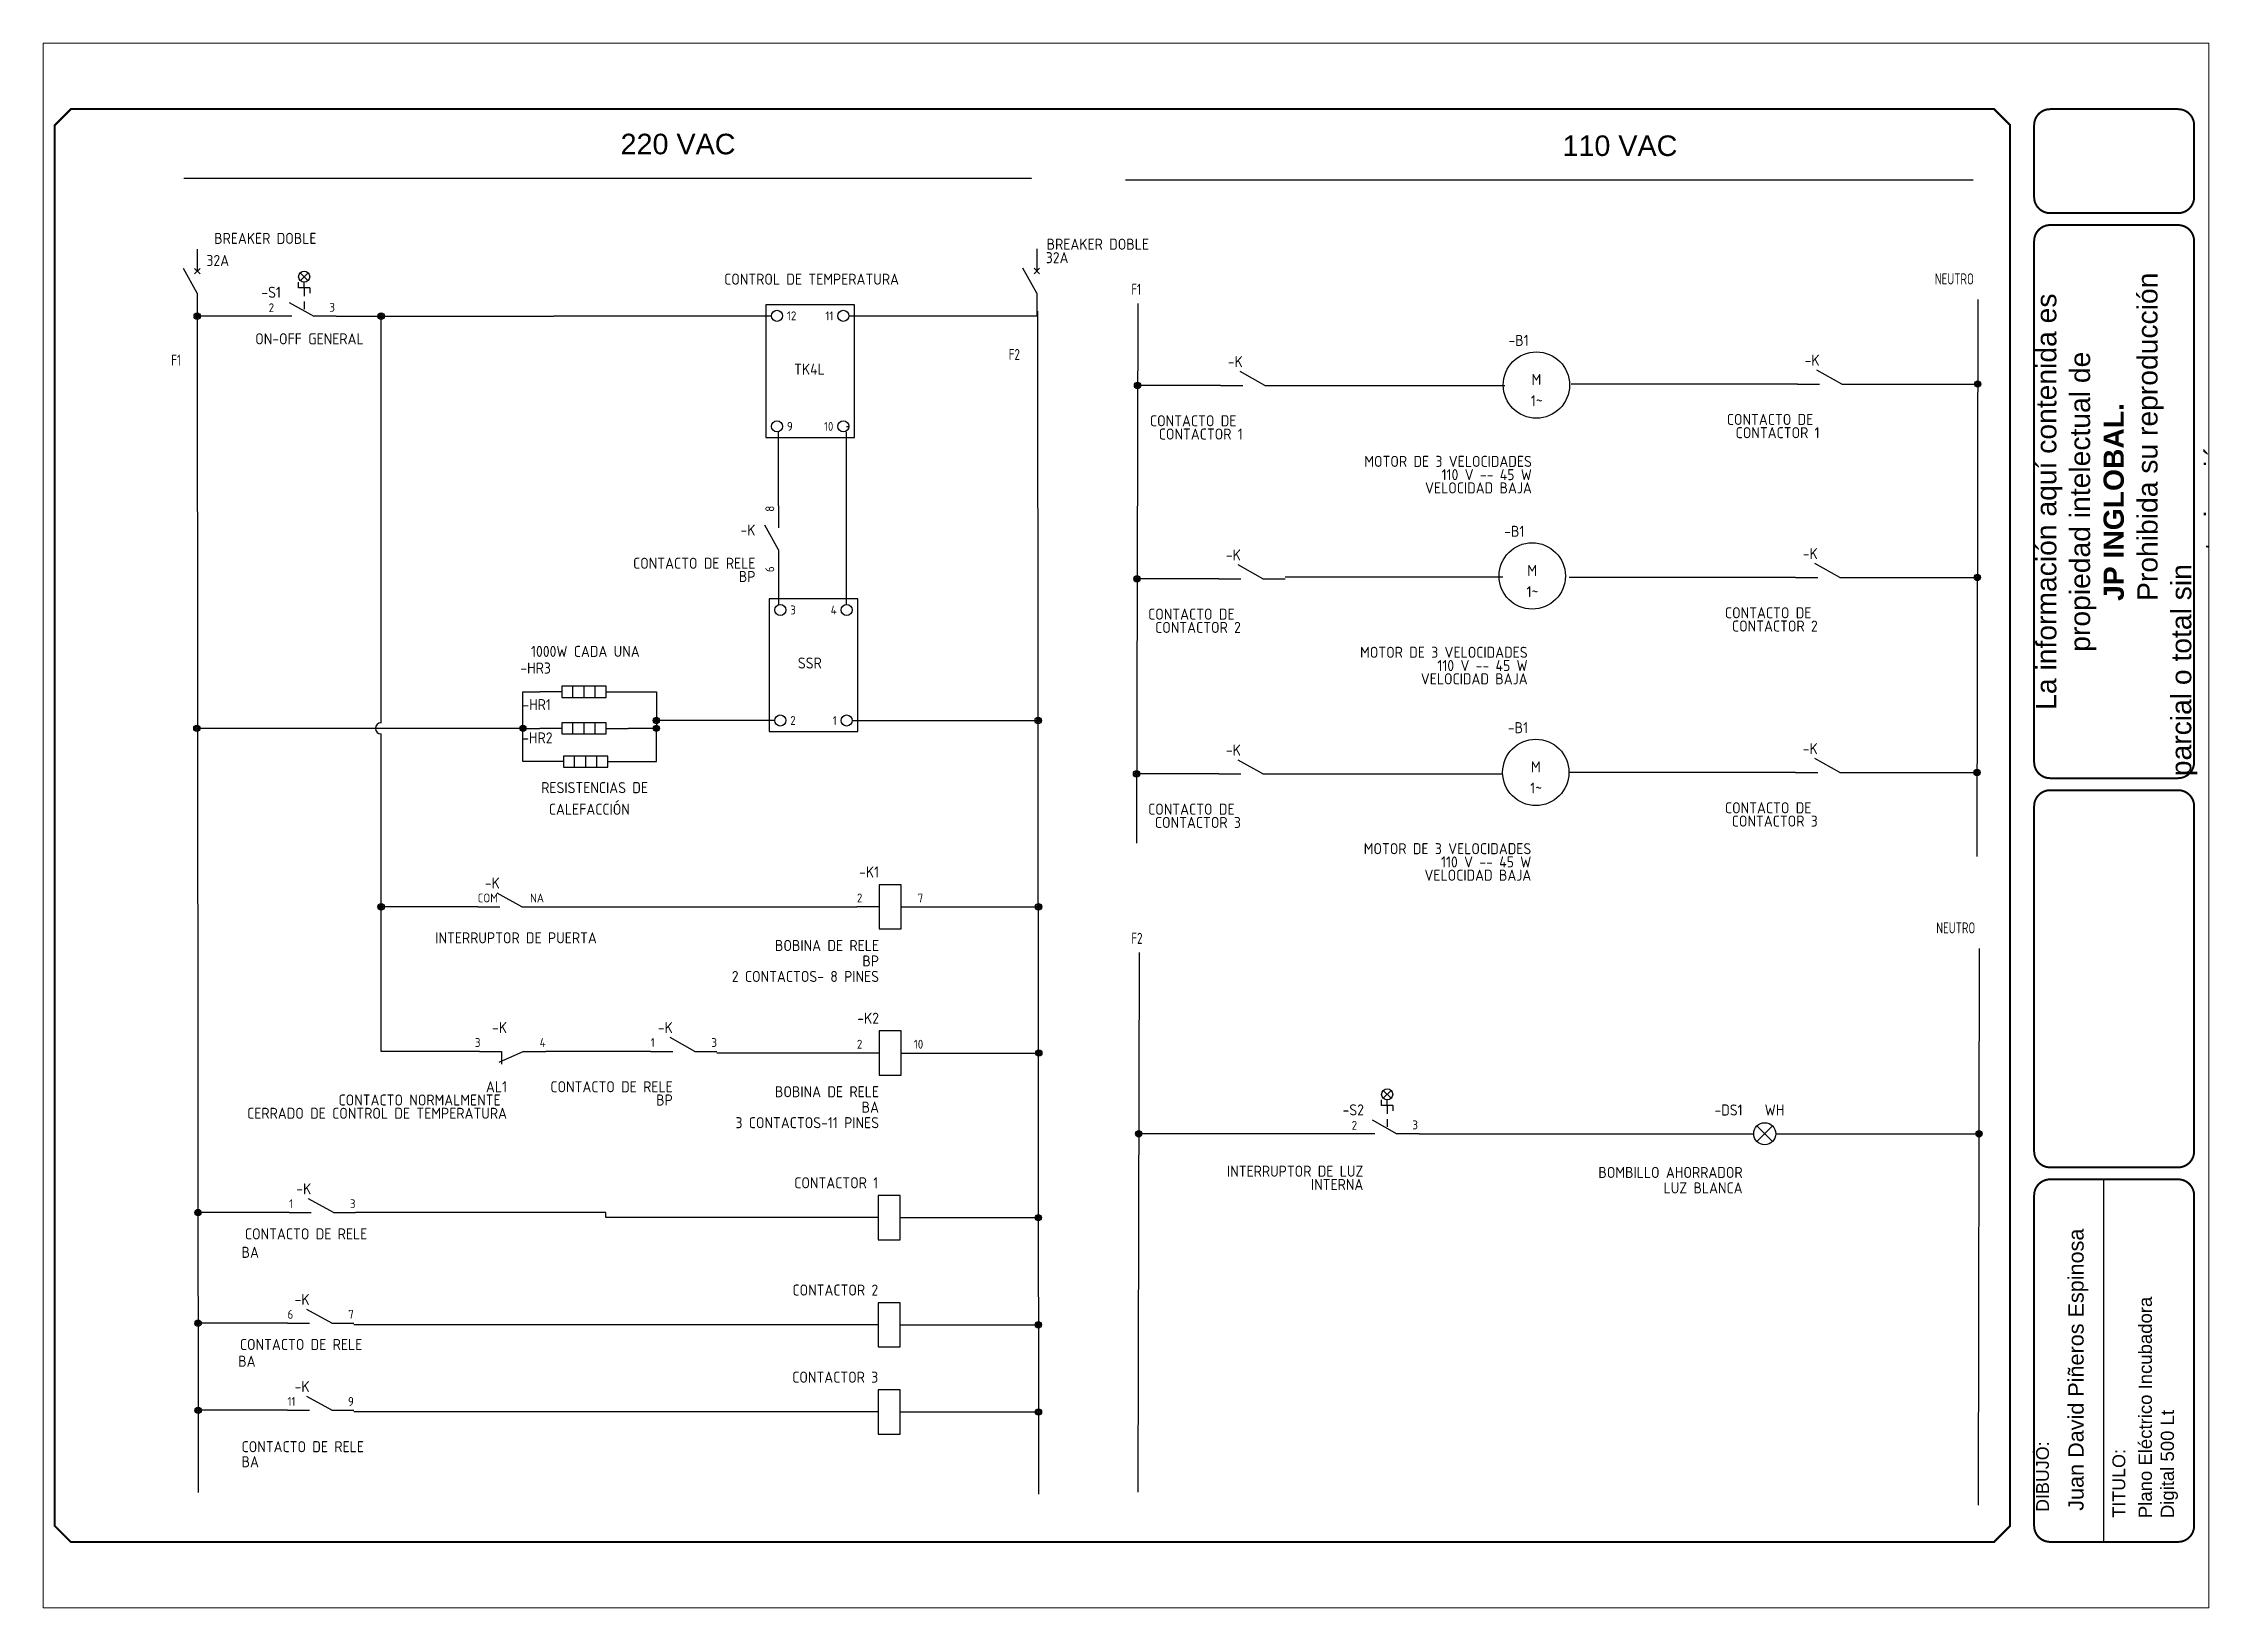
# Paper-space layout 'Presentación2' of a CAD drawing. Header units: inches. Extents: x 0.05 to 9.98, y 0.34 to 7.52.
# The model-space entities are those that its viewports show. They can reach past a viewport. Long polylines and large blocks are cut down to what shows.
import ezdxf
from ezdxf.enums import TextEntityAlignment as Align

# ---------------------------------------------------------------- set-up
doc = ezdxf.new("R2010")
doc.units = ezdxf.units.IN
doc.header["$MEASUREMENT"] = 0
for name, color, linetype in [('DESC', 150, 'Continuous'), ('DESCCHILD', 20, 'Continuous'), ('LOC', 8, 'Continuous'), ('MISC', 7, 'Continuous'), ('SYMS', 7, 'Continuous'), ('TAGS', 150, 'Continuous'), ('TERMS', 123, 'Continuous'), ('TITLE', 7, 'Continuous'), ('WHT_12_THHN', 7, 'Continuous'), ('WIREFIXED', 7, 'Continuous'), ('YEL_14_THHN', 2, 'Continuous')]:
    doc.layers.add(name, color=color, linetype=linetype)
doc.styles.get("Standard").update_dxf_attribs({"font": 'arial.ttf'})
doc.styles.add('WD_IEC', font='ISOCP2.shx', dxfattribs={"width": 0.9, "height": 4})
doc.dimstyles.get("Standard").update_dxf_attribs({"dimtxt": 0.18, "dimasz": 0.18, "dimexe": 0.18, "dimexo": 0.0625, "dimgap": 0.09, "dimtad": 0, "dimtih": 1, "dimtoh": 1, "dimdec": 4, "dimzin": 0, "dimdsep": 46, "dimtxsty": 'Standard', "dimcen": 0.09, "dimadec": 0, "dimazin": 0, "dimtfac": 1, "dimtdec": 4, "dimtofl": 0, "dimtmove": 0, "dimatfit": 3, "dimfxl": 1, "dimtolj": 1, "dimtzin": 0, "dimarcsym": 0})

psp = doc.layouts.new('Presentación2')

msp = doc.modelspace()

# ---------------------------------------------------------------- texts
at = {"insert": (946.65702, 13.42374), "char_height": 5.9983593, "attachment_point": 1, "rotation": 90}
msp.add_mtext_dynamic_manual_height_columns('Plano Eléctrico Incubadora\\PDigital 500 Lt', width=126.407416, gutter_width=1, heights=[0], dxfattribs=at)
at = {"layer": 'DESC', "color": 7, "char_height": 9.294767, "attachment_point": 1}
for s, insert in [('220 VAC', (260.10514, 639.58983)), ('110 VAC', (686.08451, 638.82062))]:
    msp.add_mtext_dynamic_manual_height_columns(s, width=55.6893431, gutter_width=1, heights=[0], dxfattribs=dict(at, insert=insert))

# ---------------------------------------------------------------- blocks, each defined once
blk = doc.blocks.new('NO_NUM_acade_title')
blk.add_line((32.053, 5.711), (32.053, 0.032))
at = {"layer": 'TITLE'}
for p, q in [((30.594, 22.177), (30.594, 20.781)), ((30.594, 0.281), (30.594, 2.214))]:
    blk.add_line(p, q, dxfattribs=at)
at = {"layer": 'TITLE', "const_width": 0.0312}
blk.add_lwpolyline([(30.594, 0.281), (30.594, 22.177), (30.344, 22.427), (0.281, 22.427), (0.031, 22.177), (0.031, 0.281), (0.281, 0.031), (30.344, 0.031)], close=True, dxfattribs=at)
for points in [[(31.219, 22.427, 0.414214), (30.969, 22.177, 0.414214)], [(33.469, 22.177, 0.414214), (33.219, 22.427, 0.414214)], [(30.969, 21.052, 0.414214), (31.219, 20.802, 0.414214)], [(33.219, 20.802, 0.414214), (33.469, 21.052, 0.414214)], [(31.219, 20.615, 0.414214), (30.969, 20.365, 0.414214)], [(33.469, 20.365, 0.414214), (33.219, 20.615, 0.414214)], [(30.969, 12.219, 0.414214), (31.219, 11.969, 0.414214)], [(33.219, 11.969, 0.414214), (33.469, 12.219, 0.414214)], [(31.219, 11.781, 0.414214), (30.969, 11.531, 0.414214)], [(33.469, 11.531, 0.414214), (33.219, 11.781, 0.414214)], [(30.969, 6.135, 0.414214), (31.219, 5.885, 0.414214)], [(33.219, 5.885, 0.414214), (33.469, 6.135, 0.414214)], [(31.219, 5.698, 0.414214), (30.969, 5.448, 0.414214)], [(33.469, 5.448, 0.414214), (33.219, 5.698, 0.414214)], [(30.969, 0.281, 0.414214), (31.219, 0.031, 0.414214)], [(33.219, 0.031, 0.414214), (33.469, 0.281, 0.414214)]]:
    blk.add_lwpolyline(points, format="xyb", dxfattribs=at)
for points in [[(33.219, 22.427), (31.219, 22.427)], [(30.969, 22.177), (30.969, 21.052)], [(33.469, 22.177), (33.469, 21.052)], [(33.219, 20.802), (31.219, 20.802)], [(30.969, 20.365), (30.969, 12.219)], [(33.219, 20.615), (31.219, 20.615)], [(33.469, 20.365), (33.469, 12.219)], [(31.219, 11.969), (33.219, 11.969)], [(31.219, 11.781), (33.219, 11.781)], [(31.219, 5.885), (33.219, 5.885)], [(30.969, 5.448), (30.969, 0.281)], [(31.219, 5.698), (33.219, 5.698)], [(33.469, 5.448), (33.469, 0.281)], [(31.219, 0.031), (33.219, 0.031)]]:
    blk.add_lwpolyline(points, dxfattribs=at)
at = {"layer": 'TITLE', "color": 7, "const_width": 0.0312}
for points in [[(30.969, 11.531), (30.969, 6.135)], [(33.469, 11.531), (33.469, 6.135)]]:
    blk.add_lwpolyline(points, dxfattribs=at)
at = {"attachment_point": 1, "rotation": 90}
for s, width, heights, insert, char_height in [('\\pi1.0376;La información aquí contenida es \\P\\pi1.9451;propiedad intelectual de\\P\\pi2.7397;{\\fArial|b1|i0|c0|p34;JP INGLOBAL. \\P\\pi0.014096;}Prohibida su reproducción parcial o total sin \\P\\pi3.0418;autorización.', 8.53399, [2.581], (31, 12), 0.31623), ('Juan David Piñeros Espinosa', 4.87681, [0], (31.501, 0.518), 0.24167), ('DIBUJÓ:', 1.84714, [0], (31, 0.5), 0.2), ('TITULO:', 0.5, [0], (32.193, 0.41), 0.2)]:
    blk.add_mtext_dynamic_manual_height_columns(s, width=width, gutter_width=1, heights=heights, dxfattribs=dict(at, insert=insert, char_height=char_height))
blk = doc.blocks.new('*D17')
at = {"layer": 'Defpoints', "color": 0, "transparency": 16777216}
for p in [(62.75, 619.45), (446.09, 619.39), (446.09, 619.39)]:
    blk.add_point(p, dxfattribs=at)
at = {"layer": 'DESC', "color": 0, "lineweight": -2, "transparency": 16777216}
for p, q in [((62.75, 619.39), (62.54, 619.39)), ((62.75, 619.39), (62.75, 619.21)), ((445.91, 619.39), (62.93, 619.39)), ((446.09, 619.45), (446.09, 619.57))]:
    blk.add_line(p, q, dxfattribs=at)
at = {"layer": 'DESC', "color": 0, "transparency": 16777216}
for points in [[(62.93, 619.42), (62.93, 619.36), (62.75, 619.39)], [(445.91, 619.42), (445.91, 619.36), (446.09, 619.39)]]:
    blk.add_solid(points, dxfattribs=at)
at = {"layer": 'DESC', "color": 0, "transparency": 16777216, "insert": (61.96, 619.39), "char_height": 0.18, "attachment_point": 5}
blk.add_mtext('\\A1;110 VAC', dxfattribs=at)
blk = doc.blocks.new('VCB1')
for p, q in [((0, 7.5), (0, 2.5)), ((0, -2.5), (-3.12, 3.12)), ((0.62, 1.88), (-0.62, 3.12)), ((-0.62, 1.88), (0.62, 3.12)), ((0, -2.5), (0, -7.5))]:
    blk.add_line(p, q)
at = {"style": 'WD_IEC'}
for tag, p in [('INST', (-8, 5.25)), ('TAG1', (-8, -1.75)), ('LOC', (-8, 1.75)), ('RATING1', (-8, -6.35)), ('DESC1', (-8, -14.35)), ('DESC3', (-8, -21.35)), ('DESC2', (-8, -17.85))]:
    blk.add_attdef(tag, text='', height=2.5, dxfattribs=at).set_placement(p, align=Align.RIGHT)
blk.add_attdef('TERM01', text='', height=2, rotation=90, dxfattribs=at).set_placement((-1, 7.5), align=Align.RIGHT)
at = {"style": 'WD_IEC', "flags": 1}
for tag, p, height in [('X2TERM01', (0, 7.5), 0.32), ('MFG', (2.75, 6.5), 1.5), ('CAT', (2.75, 4), 1.5), ('X4LINK', (-2, 0), 0.32), ('X1LINK', (-0.5, 0), 0.32), ('X8TERM02', (0, -7.5), 0.32), ('ASSYCODE', (1, -9), 1), ('FAMILY', (1, -10.5), 1), ('CATDESC', (1, -12), 1), ('CONTACT', (1, -13.5), 1), ('COMMON', (2.25, -14.75), 1)]:
    blk.add_attdef(tag, p, '', height=height, dxfattribs=at)
at = {"style": 'WD_IEC'}
blk.add_attdef('TERM02', (-1, -7.5), '', height=2, rotation=90, dxfattribs=at)
at = {"lineweight": 15, "style": 'WD_IEC'}
blk.add_attdef('XREF', text='', height=2.5, dxfattribs=at).set_placement((-8, -10.35), align=Align.RIGHT)
blk = doc.blocks.new('HSW11S77')
for p, q in [((-0.97, 6.41), (-0.97, 7.66)), ((1.53, 6.41), (-0.97, 6.41)), ((-0.6, 9.79), (1.16, 8.02)), ((-0.6, 8.02), (1.16, 9.79)), ((0.28, 6.41), (0.28, 7.66)), ((0.28, 6.41), (0.28, 4.53)), ((1.53, 6.41), (1.53, 5.16)), ((-2.5, 0), (-7.5, 0)), ((-3.12, 3.12), (2.5, 0)), ((0.28, 3.28), (0.28, 1.54)), ((7.5, 0), (2.5, 0))]:
    blk.add_line(p, q)
blk.add_circle((0.28, 8.91), 1.25)
at = {"style": 'WD_IEC'}
for tag, p in [('INST', (-4.97, 10.15)), ('TAG1', (-4.97, 4.15)), ('LOC', (-4.97, 7.15)), ('DESC1', (-5.12, -9.72)), ('DESC3', (-5.12, -15.72)), ('DESC2', (-5.12, -12.72))]:
    blk.add_attdef(tag, text='', height=2.5, dxfattribs=at).set_placement(p, align=Align.RIGHT)
for tag, p, height, flags in [('X2LINK', (0, 10.92), 0.32, 1), ('MFG', (4.11, 13), 1.5, 1), ('CAT', (4.11, 10.42), 1.5, 1), ('TERM01', (-7.75, 0.9), 2, 8), ('X4TERM01', (-7.5, 0), 0.32, 1), ('X8LINK', (0, 0.57), 0.32, 1), ('X1TERM02', (7.5, 0), 0.32, 1), ('ASSYCODE', (3.47, -2.55), 1, 1), ('FAMILY', (3.47, -4.05), 1, 1), ('CATDESC', (3.47, -5.55), 1, 1), ('CONTACT', (3.53, -7.03), 1, 1), ('COMMON', (4.78, -8.28), 1, 1)]:
    blk.add_attdef(tag, p, '', height=height, dxfattribs=dict(at, flags=flags))
at = {"style": 'WD_IEC', "flags": 8}
blk.add_attdef('TERM02', text='', height=2, dxfattribs=at).set_placement((7.25, 1), align=Align.RIGHT)
at = {"lineweight": 15, "style": 'WD_IEC'}
for tag, p in [('XREF', (-5.12, -6.72)), ('WDTAGALT', (-5.12, -18.72))]:
    blk.add_attdef(tag, text='', height=2.5, dxfattribs=at).set_placement(p, align=Align.RIGHT)
blk = doc.blocks.new('VDV1TF')
blk.add_lwpolyline([(-2.5, -15), (17.5, -15), (17.5, 15), (-2.5, 15)], close=True)
for centre in [(0, 12.5), (15, 12.5), (0, -12.5), (15, -12.5)]:
    blk.add_circle(centre, 1.25)
at = {"style": 'WD_IEC'}
for tag, p in [('INST', (-5.25, 10.25)), ('TAG1', (-5.25, 3.25)), ('LOC', (-5.25, 6.75)), ('XREF', (-5.25, -1.6)), ('DESC1', (-5.25, -5.6)), ('DESC2', (-5.25, -9.1)), ('DESC3', (-5.25, -12.6))]:
    blk.add_attdef(tag, text='', height=2.5, dxfattribs=at).set_placement(p, align=Align.RIGHT)
at = {"style": 'WD_IEC', "flags": 1}
for tag, p, height in [('X4TERM02', (-1.25, 12.5), 0.32), ('X2TERM02', (0, 13.75), 0.32), ('X2TERM04', (15, 13.75), 0.32), ('X1TERM04', (16.25, 12.5), 0.32), ('X4TERM01', (-1.25, -12.5), 0.32), ('X8TERM01', (0, -13.75), 0.32), ('X8TERM03', (15, -13.75), 0.32), ('X1TERM03', (16.25, -12.5), 0.32), ('ASSYCODE', (18.5, -16.5), 1), ('FAMILY', (18.5, -18), 1), ('CATDESC', (18.5, -19.5), 1)]:
    blk.add_attdef(tag, p, '', height=height, dxfattribs=at)
at = {"style": 'WD_IEC'}
for tag, p in [('TERM02', (2.25, 12.5)), ('TERM01', (2.25, -12.5))]:
    blk.add_attdef(tag, text='', height=2, dxfattribs=at).set_placement(p, align=Align.MIDDLE_LEFT)
for tag, p in [('TERM04', (12.75, 12.5)), ('TERM03', (12.75, -12.5))]:
    blk.add_attdef(tag, text='', height=2, dxfattribs=at).set_placement(p, align=Align.MIDDLE_RIGHT)
at = {"lineweight": 15, "style": 'WD_IEC', "flags": 1}
for tag, p in [('MFG', (7.5, 5)), ('CAT', (7.5, 1))]:
    blk.add_attdef(tag, text='', height=2.7, dxfattribs=at).set_placement(p, align=Align.CENTER)
at = {"lineweight": 15, "style": 'WD_IEC'}
for tag, p in [('RATING2', (7.5, -7)), ('RATING1', (7.5, -3))]:
    blk.add_attdef(tag, text='', height=2.5, dxfattribs=at).set_placement(p, align=Align.CENTER)
blk = doc.blocks.new('VCR21')
for p, q in [((0, 7.5), (0, 2.5)), ((0, -2.5), (-3.12, 3.12)), ((0, -2.5), (0, -7.5))]:
    blk.add_line(p, q)
at = {"style": 'WD_IEC'}
for tag, p in [('INST', (-5.25, 6.75)), ('LOC', (-5.25, 3.75)), ('TAG2', (-5.25, 0.75)), ('DESC1', (-5.25, -6.75)), ('XREF', (-5.25, -3.75)), ('DESC2', (-5.25, -9.75)), ('DESC3', (-5.25, -12.75))]:
    blk.add_attdef(tag, text='', height=2.5, dxfattribs=at).set_placement(p, align=Align.RIGHT)
blk.add_attdef('TERM01', text='', height=2, rotation=90, dxfattribs=at).set_placement((-1, 7.5), align=Align.RIGHT)
at = {"style": 'WD_IEC', "flags": 1}
for tag, p, height in [('X2TERM01', (0, 7.5), 0.32), ('X4LINK', (-2.75, 0), 0.32), ('X1LINK', (-0.5, 0), 0.32), ('CONTACT', (4, -3.5), 1), ('FAMILY', (4, -5), 1), ('COMMON', (5.25, -4.75), 1), ('X8TERM02', (0, -7.5), 0.32)]:
    blk.add_attdef(tag, p, '', height=height, dxfattribs=at)
at = {"style": 'WD_IEC'}
blk.add_attdef('TERM02', (-1, -7.5), '', height=2, rotation=90, dxfattribs=at)
blk = doc.blocks.new('HRE1HT')
for p, q in [((-5, 0), (-10, 0)), ((-2.5, -1.25), (-2.5, 1.25)), ((0, -1.25), (0, 1.25)), ((2.5, -1.25), (2.5, 1.25)), ((5, 0), (10, 0))]:
    blk.add_line(p, q)
blk.add_lwpolyline([(5, 1.25), (-5, 1.25), (-5, -1.25), (5, -1.25)], close=True)
at = {"style": 'WD_IEC'}
for tag, p, height, flags in [('MFG', (7.42, 14.62), 1.5, 9), ('CAT', (7.42, 12.12), 1.5, 9), ('X4TERM01', (-10, 0), 0.32, 1), ('TERM01', (-10, 1), 2, 8), ('X2LINK', (0, 1.88), 0.32, 1), ('X1TERM02', (10, 0), 0.32, 1), ('X8LINK', (0, -1.88), 0.32, 1), ('ASSYCODE', (6, -2.75), 1, 1), ('FAMILY', (6, -4.25), 1, 1), ('CATDESC', (6, -5.75), 1, 1)]:
    blk.add_attdef(tag, p, '', height=height, dxfattribs=dict(at, flags=flags))
for tag, p in [('INST', (-7.5, 11.12)), ('LOC', (-7.5, 7.62)), ('TAG1', (-7.5, 4.12)), ('DESC1', (-7.5, -11.25)), ('DESC2', (-7.5, -14.75)), ('DESC3', (-7.5, -18.25))]:
    blk.add_attdef(tag, text='', height=2.5, dxfattribs=at).set_placement(p, align=Align.RIGHT)
for tag, p in [('RATING1', (7.42, 8.12)), ('RATING2', (7.42, 4.12))]:
    blk.add_attdef(tag, p, '', height=2.5, dxfattribs=at)
at = {"style": 'WD_IEC', "flags": 8}
blk.add_attdef('TERM02', text='', height=2, dxfattribs=at).set_placement((10, 1), align=Align.RIGHT)
at = {"lineweight": 15, "style": 'WD_IEC'}
blk.add_attdef('XREF', text='', height=2.5, dxfattribs=at).set_placement((-7.5, -7.5), align=Align.RIGHT)
blk = doc.blocks.new('WDDOT')
for radius in [0.72, 0.449, 0.223]:
    blk.add_circle((0, 0), radius)
blk = doc.blocks.new('HCR21')
for p, q in [((-7.5, 0), (-2.5, 0)), ((2.5, 0), (-3.12, 3.12)), ((2.5, 0), (7.5, 0))]:
    blk.add_line(p, q)
at = {"style": 'WD_IEC'}
for tag, p in [('INST', (-2.5, 10.12)), ('TAG2', (-2.5, 4.12)), ('LOC', (-2.5, 7.12)), ('DESC2', (-2.5, -12.25)), ('DESC1', (-2.5, -9.25)), ('DESC3', (-2.5, -15.25))]:
    blk.add_attdef(tag, text='', height=2.5, dxfattribs=at).set_placement(p, align=Align.RIGHT)
for tag, p, height, flags in [('X4TERM01', (-7.5, 0), 0.32, 1), ('TERM01', (-7.5, 1), 2, 8), ('X2LINK', (0, 2.27), 0.32, 1), ('X8LINK', (0, 0.77), 0.32, 1), ('X1TERM02', (7.5, 0), 0.32, 1), ('CONTACT', (6.5, -2.25), 1, 1), ('FAMILY', (6.5, -3.75), 1, 1), ('COMMON', (7.75, -3.5), 1, 1)]:
    blk.add_attdef(tag, p, '', height=height, dxfattribs=dict(at, flags=flags))
at = {"style": 'WD_IEC', "flags": 8}
for tag, height, p in [('TERM02', 2, (7.5, 1)), ('XREF', 2.5, (-2.5, -6.25))]:
    blk.add_attdef(tag, text='', height=height, dxfattribs=at).set_placement(p, align=Align.RIGHT)
blk = doc.blocks.new('HCR1')
for p, q in [((-2.5, 0), (-7.5, 0)), ((2.5, 0), (7.5, 0))]:
    blk.add_line(p, q)
blk.add_lwpolyline([(-2.5, -5), (2.5, -5), (2.5, 5), (-2.5, 5)], close=True)
at = {"style": 'WD_IEC'}
for tag, p in [('INST', (-2.5, 13.62)), ('LOC', (-2.5, 10.12)), ('TAG1', (-2.5, 6.62)), ('DESC1', (-2.5, -10)), ('DESC3', (-2.5, -17)), ('DESC2', (-2.5, -13.5))]:
    blk.add_attdef(tag, text='', height=2.5, dxfattribs=at).set_placement(p, align=Align.RIGHT)
for tag, p, height, flags in [('MFG', (4.92, 12.12), 1.5, 9), ('CAT', (4.92, 9.62), 1.5, 9), ('X2LINK', (0, 5), 0.32, 1), ('X4TERM01', (-7.5, 0), 0.32, 1), ('TERM01', (-7.5, 1), 2, 8), ('X1TERM02', (7.5, 0), 0.32, 1), ('X8LINK', (0, -5), 0.32, 1), ('ASSYCODE', (3.5, -1.5), 1, 1), ('FAMILY', (3.5, -3), 1, 1), ('CATDESC', (3.5, -4.5), 1, 1)]:
    blk.add_attdef(tag, p, '', height=height, dxfattribs=dict(at, flags=flags))
at = {"style": 'WD_IEC', "flags": 8}
blk.add_attdef('TERM02', text='', height=2, dxfattribs=at).set_placement((7.5, 1), align=Align.RIGHT)
at = {"lineweight": 15, "style": 'WD_IEC'}
for tag, p in [('NO', (26.25, 0)), ('NC', (26.25, -4))]:
    blk.add_attdef(tag, text='', height=2.5, dxfattribs=at).set_placement(p, align=Align.RIGHT)
for tag, p in [('XREFNO', (27.75, 0)), ('XREFNC', (27.75, -4))]:
    blk.add_attdef(tag, p, '', height=2.5, dxfattribs=at)
blk = doc.blocks.new('HCR22')
for p, q in [((-7.5, 0), (-2.5, 0)), ((2.5, 0), (-3.125, -2.5)), ((-2.5, 0), (-2.5, -2.8678)), ((2.5, 0), (7.5, 0))]:
    blk.add_line(p, q)
at = {"style": 'WD_IEC'}
for tag, p in [('INST', (-1.25, 10.125)), ('TAG2', (-1.25, 4.125)), ('LOC', (-1.25, 7.125)), ('DESC2', (-1.25, -12.25)), ('DESC1', (-1.25, -9.25)), ('DESC3', (-1.25, -15.25))]:
    blk.add_attdef(tag, text='', height=2.5, dxfattribs=at).set_placement(p, align=Align.RIGHT)
for tag, p, height, flags in [('TERM01', (-8.5, 1), 2, 8), ('X4TERM01', (-7.5, 0), 0.32, 1), ('X1TERM02', (7.5, 0), 0.32, 1), ('X2LINK', (0, -0.5), 0.32, 1), ('X8LINK', (0, -1.5), 0.32, 1), ('CONTACT', (7.75, -2.25), 1, 1), ('FAMILY', (7.75, -3.75), 1, 1), ('COMMON', (9, -3.5), 1, 1)]:
    blk.add_attdef(tag, p, '', height=height, dxfattribs=dict(at, flags=flags))
at = {"style": 'WD_IEC', "flags": 8}
for tag, height, p in [('TERM02', 2, (7.5, 1)), ('XREF', 2.5, (-1.25, -6.25))]:
    blk.add_attdef(tag, text='', height=height, dxfattribs=at).set_placement(p, align=Align.RIGHT)
blk = doc.blocks.new('WD_WNV')
at = {"linetype": 'Continuous', "style": 'WD_IEC', "width": 0.8}
blk.add_attdef('WIRENO', text='', height=2.5, dxfattribs=at).set_placement((-1.6, 0), align=Align.MIDDLE_RIGHT)
at = {"style": 'WD_IEC', "flags": 1}
for tag, p in [('W08USER', (-1, 0.375)), ('W04USER', (-1, 0.875)), ('W05USER', (-1, 0.75)), ('W09USER', (-1, 0.25)), ('W03USER', (-1, 1)), ('W06USER', (-1, 0.625)), ('W07USER', (-1, 0.5)), ('W02USER', (-1, 1.125)), ('W01USER', (-1, 1.25)), ('W10USER', (-1, 0.125))]:
    blk.add_attdef(tag, text='', height=0.08, dxfattribs=at).set_placement(p, align=Align.CENTER)
blk = doc.blocks.new('*D31')
at = {"layer": 'Defpoints', "color": 0, "transparency": 16777216}
for p in [(488.72, 618.69), (872.07, 618.62), (872.07, 618.62)]:
    blk.add_point(p, dxfattribs=at)
at = {"layer": 'DESC', "color": 0, "lineweight": -2, "transparency": 16777216}
for p, q in [((488.72, 618.62), (488.52, 618.62)), ((488.72, 618.62), (488.72, 618.44)), ((871.89, 618.62), (488.9, 618.62)), ((872.07, 618.68), (872.07, 618.8))]:
    blk.add_line(p, q, dxfattribs=at)
at = {"layer": 'DESC', "color": 0, "transparency": 16777216}
for points in [[(488.9, 618.65), (488.9, 618.59), (488.72, 618.62)], [(871.89, 618.65), (871.89, 618.59), (872.07, 618.62)]]:
    blk.add_solid(points, dxfattribs=at)
at = {"layer": 'DESC', "color": 0, "transparency": 16777216, "insert": (487.94, 618.62), "char_height": 0.18, "attachment_point": 5}
blk.add_mtext('\\A1;110 VAC', dxfattribs=at)
blk = doc.blocks.new('HLT1W')
for p, q in [((-7.5, 0), (-2.5, 0)), ((1.77, -1.77), (-1.77, 1.77)), ((1.77, 1.77), (-1.77, -1.77)), ((2.5, 0), (7.5, 0))]:
    blk.add_line(p, q)
blk.add_circle((0, 0), 2.5)
at = {"style": 'WD_IEC'}
for tag, p in [('INST', (-5, 11.12)), ('LOC', (-5, 7.62)), ('TAG1', (-5, 4.12)), ('DESC1', (-5, -10)), ('DESC3', (-5, -17)), ('DESC2', (-5, -13.5))]:
    blk.add_attdef(tag, text='', height=2.5, dxfattribs=at).set_placement(p, align=Align.RIGHT)
for tag, p, height, flags in [('MFG', (4.92, 12.12), 1.5, 9), ('CAT', (4.92, 9.62), 1.5, 9), ('X4TERM01', (-7.5, 0), 0.32, 1), ('TERM01', (-7.5, 1), 2, 8), ('X2LINK', (0, 2.5), 0.32, 1), ('X1TERM02', (7.5, 0), 0.32, 1), ('X8LINK', (0, -2.5), 0.32, 1), ('ASSYCODE', (8.5, -4), 1, 1), ('FAMILY', (8.5, -5.5), 1, 1), ('CATDESC', (8.5, -7), 1, 1)]:
    blk.add_attdef(tag, p, '', height=height, dxfattribs=dict(at, flags=flags))
at = {"lineweight": 15, "style": 'WD_IEC'}
blk.add_attdef('COLOR', (0, 4.12), '', height=2.5, dxfattribs=at)
at = {"style": 'WD_IEC', "flags": 8}
blk.add_attdef('TERM02', text='', height=2, dxfattribs=at).set_placement((7.5, 1), align=Align.RIGHT)
at = {"lineweight": 15, "style": 'WD_IEC'}
for tag, p in [('XREF', (-5, -6.25)), ('WDTAGALT', (-5, -20))]:
    blk.add_attdef(tag, text='', height=2.5, dxfattribs=at).set_placement(p, align=Align.RIGHT)
blk = doc.blocks.new('HMO1M9')
blk.add_circle((0, 0), 7.5)
at = {"style": 'WD_IEC'}
for tag, p in [('INST', (-1.76, 14.86)), ('TAG1', (-1.76, 8.86)), ('LOC', (-1.76, 11.86)), ('RATING1', (-1.03, -12.51)), ('DESC2', (-1.03, -21.51)), ('DESC1', (-1.03, -18.51)), ('DESC3', (-1.03, -24.51))]:
    blk.add_attdef(tag, text='', height=2.5, dxfattribs=at).set_placement(p, align=Align.RIGHT)
for tag, p in [('TERM01', (-7.38, 6.02)), ('TERM02', (-6.95, -8.6))]:
    blk.add_attdef(tag, p, '', height=2, dxfattribs=at)
at = {"style": 'WD_IEC', "flags": 1}
blk.add_attdef('X0TERM01', (-5.62, 5), '', height=0.32, rotation=360, dxfattribs=at)
for tag, p, height in [('X2LINK', (0, 7.5), 0.32), ('MFG', (7.92, 2.38), 1.5), ('CAT', (7.92, -0.12), 1.5), ('X0TERM02', (-5.59, -5), 0.32), ('X8LINK', (0, -7.5), 0.32), ('ASSYCODE', (7.84, -7.09), 1), ('FAMILY', (7.84, -8.59), 1), ('CATDESC', (7.84, -10.09), 1)]:
    blk.add_attdef(tag, p, '', height=height, dxfattribs=at)
at = {"style": 'WD_IEC'}
for tag, p in [('M', (0, 0)), ('1~', (0.07, -4.8))]:
    blk.add_attdef(tag, text='', height=2.5, dxfattribs=at).set_placement(p, align=Align.CENTER)
at = {"lineweight": 15, "style": 'WD_IEC'}
blk.add_attdef('XREF', text='', height=2.5, dxfattribs=at).set_placement((-1.03, -15.51), align=Align.RIGHT)
at = {"style": 'WD_IEC', "width": 0.9}
blk.add_attdef('WDTAGALT', text='', height=2.5, dxfattribs=at).set_placement((-1.03, -27.51), align=Align.RIGHT)

# ---------------------------------------------------------------- dimensions: what is measured, and where the dimension line sits
at = {"layer": 'DESC', "color": 7}
for base, p1, p2, picture, middle in [((446.08839, 619.39136), (62.74508, 619.4549), (446.08839, 619.39136), '*D17', (61.96399, 619.39136)), ((872.06776, 618.62215), (488.72445, 618.68569), (872.06776, 618.62215), '*D31', (487.94335, 618.62215))]:
    dim = msp.add_linear_dim(base=base, p1=p1, p2=p2, text='110 VAC', dimstyle='Standard', dxfattribs=at)
    dim.commit()
    dim.dimension.update_dxf_attribs({"geometry": picture, "text_midpoint": middle, "dimtype": 160})

# ---------------------------------------------------------------- linework, layer by layer
at = {"layer": 'WHT_12_THHN'}
for p, q in [((448.60464, 559.32043), (449.12736, 24.28791)), ((493.98846, 562.74425), (493.35717, 318.77583)), ((873.95197, 564.62092), (873.51935, 312.74686)), ((101.42964, 557.0939), (68.60868, 557.0939)), ((68.64113, 557.44376), (69.07218, 25.04583)), ((131.42964, 557.0939), (229.8832, 557.0939)), ((151.78576, 373.17683), (151.78576, 557.0939)), ((229.8832, 557.23237), (328.33676, 557.23237)), ((363.33676, 557.23237), (405.82764, 557.23237)), ((405.82764, 557.23237), (448.31852, 557.23237)), ((531.48028, 525.75726), (493.89276, 525.75726)), ((561.48028, 525.75726), (659.98169, 525.75726)), ((689.98169, 526.54491), (792.37373, 526.54491)), ((822.37373, 526.37765), (873.88928, 526.37765)), ((331.58904, 471.32005), (331.58904, 504.73237)), ((362.34131, 466.96513), (362.34131, 504.73237)), ((362.34131, 426.6979), (362.34131, 466.96513)), ((331.58904, 441.32005), (331.58904, 426.6979)), ((530.64079, 438.29947), (493.66653, 438.29947)), ((659.1422, 439.08712), (560.64079, 439.08712)), ((689.1422, 439.08712), (791.53425, 439.08712)), ((821.53425, 438.91986), (873.7364, 438.91986)), ((215.95298, 370.63683), (215.95298, 387.17218)), ((215.95298, 387.17218), (223.57298, 387.17218)), ((263.57298, 387.17218), (276.27298, 387.17218)), ((276.27298, 387.17218), (276.27298, 370.63683)), ((329.84131, 374.1979), (276.27298, 374.1979)), ((364.84131, 374.1979), (448.95454, 374.1979)), ((215.95298, 370.63683), (68.45516, 370.63683)), ((151.78576, 289.92788), (151.78576, 368.09683)), ((215.95298, 355.60468), (215.95298, 370.63683)), ((215.95298, 370.63683), (223.57298, 370.63683)), ((276.27298, 370.63683), (263.57298, 370.63683)), ((276.27298, 355.60468), (276.27298, 370.63683)), ((224.32526, 355.60468), (215.95298, 355.60468)), ((264.32526, 355.60468), (276.27298, 355.60468)), ((530.64079, 350.08228), (493.43622, 350.08228)), ((560.64079, 350.08228), (659.1422, 350.08228)), ((689.1422, 350.86993), (791.53425, 350.86993)), ((821.53425, 350.70267), (873.58758, 350.70267)), ((195.46313, 289.92788), (151.78576, 289.92788)), ((151.78576, 224.53806), (151.78576, 289.92788)), ((225.46313, 289.92788), (366.98159, 289.92788)), ((396.98159, 289.92788), (449.12209, 289.92788)), ((494.63435, 269.20673), (494.00306, 25.23831)), ((874.59786, 271.0834), (874.16524, 19.20934)), ((196.21541, 224.53806), (151.78576, 224.53806)), ((273.69962, 224.53806), (226.21541, 224.53806)), ((366.98159, 223.78645), (303.69962, 223.78645)), ((396.98159, 223.78645), (449.24734, 223.78645)), ((591.24657, 187.28005), (494.41574, 187.28005)), ((621.24657, 187.28005), (762.55835, 187.28005)), ((792.55835, 187.28005), (874.45611, 187.28005)), ((110.20808, 151.6186), (68.96909, 151.6186)), ((253.41032, 151.6186), (140.20808, 151.6186)), ((366.61257, 149.34484), (253.41032, 149.34484)), ((396.61257, 149.34484), (449.00445, 149.34484)), ((109.44949, 101.59583), (69.01143, 101.59583)), ((366.61257, 100.83791), (139.44949, 100.83791)), ((396.61257, 100.83791), (449.05183, 100.83791)), ((109.44949, 62.18395), (69.0415, 62.18395)), ((366.61257, 61.42603), (139.44949, 61.42603)), ((396.61257, 61.42603), (449.09182, 61.42603))]:
    msp.add_line(p, q, dxfattribs=at)
msp.add_arc((151.78576, 370.63683), 2.54, 90, 270, dxfattribs=at)
at = {"layer": 'YEL_14_THHN'}
for p, q in [((229.8832, 557.0939), (229.8832, 557.23237)), ((362.34131, 507.23237), (363.33676, 507.23237)), ((253.41032, 149.34484), (253.41032, 151.6186))]:
    msp.add_line(p, q, dxfattribs=at)

# ---------------------------------------------------------------- block references
at = {"layer": 'LOC', "color": 7, "xscale": 28.93527259246057, "yscale": 28.93527259246057, "zscale": 28.93527259246057}
msp.add_blockref('NO_NUM_acade_title', (3.31229, 1.78015), dxfattribs=at)
at = {"layer": 'SYMS'}
ref = msp.add_blockref('VCB1', (68.66346, 572.44376), dxfattribs=dict(at, xscale=2, yscale=2, zscale=2))
ref.add_attrib('DESC2', '32A', dxfattribs={"layer": 'DESC', "height": 5, "style": 'WD_IEC'}).set_placement((83.06221, 579.76935), align=Align.RIGHT)
ref.add_attrib('DESC1', 'BREAKER DOBLE', dxfattribs={"layer": 'DESC', "height": 5, "style": 'WD_IEC'}).set_placement((122.58892, 589.76733), align=Align.RIGHT)
ref = msp.add_blockref('VCB1', (448.31852, 572.53348), dxfattribs=dict(at, xscale=2, yscale=2, zscale=2))
ref.add_attrib('DESC2', '32A', dxfattribs={"layer": 'DESC', "height": 5, "style": 'WD_IEC'}).set_placement((462.68214, 581.03077), align=Align.RIGHT)
ref.add_attrib('DESC1', 'BREAKER DOBLE', dxfattribs={"layer": 'DESC', "height": 5, "style": 'WD_IEC'}).set_placement((499.09637, 587.13305), align=Align.RIGHT)
ref = msp.add_blockref('HSW11S77', (116.42964, 557.0939), dxfattribs=dict(at, xscale=2, yscale=2, zscale=2))
ref.add_attrib('TERM02', '3', dxfattribs={"layer": 'TERMS', "height": 4, "style": 'WD_IEC', "flags": 8}).set_placement((130.92595, 559.09413), align=Align.RIGHT)
ref.add_attrib('TERM01', '2', (100.92596, 558.8957), dxfattribs={"layer": 'TERMS', "height": 4, "style": 'WD_IEC', "flags": 8})
ref.add_attrib('TAG1', '-S1', dxfattribs={"layer": 'TAGS', "height": 5, "style": 'WD_IEC'}).set_placement((106.48577, 565.39251), align=Align.RIGHT)
ref.add_attrib('DESC1', 'ON-OFF GENERAL', dxfattribs={"layer": 'DESC', "height": 5, "style": 'WD_IEC'}).set_placement((143.89813, 544.33794), align=Align.RIGHT)
ref = msp.add_blockref('VDV1TF', (330.83676, 532.23237), dxfattribs=dict(at, xscale=2, yscale=2, zscale=2))
ref.add_attrib('TERM04', '11', dxfattribs={"layer": 'TERMS', "height": 4, "style": 'WD_IEC'}).set_placement((356.33676, 557.23237), align=Align.MIDDLE_RIGHT)
ref.add_attrib('TERM03', '10', dxfattribs={"layer": 'TERMS', "height": 4, "style": 'WD_IEC'}).set_placement((356.33676, 507.23237), align=Align.MIDDLE_RIGHT)
ref.add_attrib('TERM02', '12', dxfattribs={"layer": 'TERMS', "height": 4, "style": 'WD_IEC'}).set_placement((335.33676, 557.23237), align=Align.MIDDLE_LEFT)
ref.add_attrib('TERM01', '9', dxfattribs={"layer": 'TERMS', "height": 4, "style": 'WD_IEC'}).set_placement((335.33676, 507.23237), align=Align.MIDDLE_LEFT)
ref.add_attrib('DESC1', 'CONTROL DE TEMPERATURA', dxfattribs={"layer": 'DESC', "height": 5, "style": 'WD_IEC'}).set_placement((386.0049, 571.31594), align=Align.RIGHT)
ref.add_attrib('TAG1', 'TK4L', dxfattribs={"layer": 'TAGS', "height": 5, "style": 'WD_IEC'}).set_placement((352.42096, 530.58621), align=Align.RIGHT)
at = {"layer": 'SYMS', "xscale": 2, "yscale": 2, "zscale": 2}
for p in [(68.6083, 557.0939), (151.78576, 557.0939), (493.89275, 525.75726), (873.88628, 526.37765), (493.66645, 438.29947), (873.73607, 438.91986), (276.27298, 374.1979), (448.95924, 374.1979), (68.4559, 370.63683), (215.95298, 370.63683), (276.27298, 370.63683), (493.43818, 350.08228), (873.58454, 350.70267), (151.78576, 289.92788), (449.12065, 289.92788), (449.24735, 223.78645), (494.42235, 187.28005), (874.45392, 187.28005), (68.9697, 151.6186), (449.00518, 149.34484), (69.0102, 101.59583), (449.05257, 100.83791), (69.04211, 62.18395), (449.09108, 61.42603)]:
    msp.add_blockref('WDDOT', p, dxfattribs=at)
at = {"layer": 'SYMS'}
ref = msp.add_blockref('HMO1M9', (674.30161, 525.91465), dxfattribs=dict(at, xscale=2, yscale=2, zscale=2))
ref.add_attrib('1~', '1~', dxfattribs={"layer": 'MISC', "height": 5, "style": 'WD_IEC'}).set_placement((674.44878, 516.31879), align=Align.CENTER)
ref.add_attrib('M', 'M', dxfattribs={"layer": 'MISC', "height": 5, "style": 'WD_IEC'}).set_placement((674.30161, 525.91465), align=Align.CENTER)
ref.add_attrib('TAG1', '-B1', dxfattribs={"layer": 'TAGS', "height": 5, "style": 'WD_IEC'}).set_placement((670.79133, 543.62876), align=Align.RIGHT)
ref.add_attrib('DESC1', 'MOTOR DE 3 VELOCIDADES', dxfattribs={"layer": 'DESC', "height": 5, "style": 'WD_IEC'}).set_placement((672.24582, 488.89919), align=Align.RIGHT)
ref.add_attrib('DESC2', '110 V -- 45 W', dxfattribs={"layer": 'DESC', "height": 5, "style": 'WD_IEC'}).set_placement((672.24582, 482.89919), align=Align.RIGHT)
ref.add_attrib('DESC3', 'VELOCIDAD BAJA', dxfattribs={"layer": 'DESC', "height": 5, "style": 'WD_IEC'}).set_placement((672.24582, 476.8992), align=Align.RIGHT)
ref = msp.add_blockref('HCR21', (546.48028, 525.75726), dxfattribs=dict(at, xscale=2, yscale=2, zscale=2))
ref.add_attrib('DESC2', 'CONTACTOR 1', dxfattribs={"layer": 'DESCCHILD', "height": 5, "style": 'WD_IEC'}).set_placement((541.48028, 501.25726), align=Align.RIGHT)
ref.add_attrib('DESC1', 'CONTACTO DE ', dxfattribs={"layer": 'DESCCHILD', "height": 5, "style": 'WD_IEC'}).set_placement((541.48028, 507.25726), align=Align.RIGHT)
ref.add_attrib('TAG2', '-K', dxfattribs={"layer": 'TAGS', "height": 5, "style": 'WD_IEC'}).set_placement((541.48028, 534.00726), align=Align.RIGHT)
ref = msp.add_blockref('HCR21', (807.37373, 526.37765), dxfattribs=dict(at, xscale=2, yscale=2, zscale=2))
ref.add_attrib('DESC2', 'CONTACTOR 1', dxfattribs={"layer": 'DESCCHILD', "height": 5, "style": 'WD_IEC'}).set_placement((802.37373, 501.87765), align=Align.RIGHT)
ref.add_attrib('DESC1', 'CONTACTO DE ', dxfattribs={"layer": 'DESCCHILD', "height": 5, "style": 'WD_IEC'}).set_placement((802.37373, 507.87765), align=Align.RIGHT)
ref.add_attrib('TAG2', '-K', dxfattribs={"layer": 'TAGS', "height": 5, "style": 'WD_IEC'}).set_placement((802.37373, 534.62765), align=Align.RIGHT)
ref = msp.add_blockref('VCR21', (331.58904, 456.32005), dxfattribs=dict(at, xscale=2, yscale=2, zscale=2))
ref.add_attrib('TERM02', '6', (329.58904, 441.32005), dxfattribs={"layer": 'TERMS', "height": 4, "rotation": 90, "style": 'WD_IEC'})
ref.add_attrib('TERM01', '8', dxfattribs={"layer": 'TERMS', "height": 4, "rotation": 90, "style": 'WD_IEC'}).set_placement((329.58904, 471.32005), align=Align.RIGHT)
ref.add_attrib('DESC2', 'BP', dxfattribs={"layer": 'DESCCHILD', "height": 5, "style": 'WD_IEC'}).set_placement((321.08904, 436.82005), align=Align.RIGHT)
ref.add_attrib('DESC1', 'CONTACTO DE RELE', dxfattribs={"layer": 'DESCCHILD', "height": 5, "style": 'WD_IEC'}).set_placement((321.08904, 442.82005), align=Align.RIGHT)
ref.add_attrib('TAG2', '-K', dxfattribs={"layer": 'TAGS', "height": 5, "style": 'WD_IEC'}).set_placement((321.08904, 457.82005), align=Align.RIGHT)
ref = msp.add_blockref('HMO1M9', (672.3887, 439.56001), dxfattribs=dict(at, xscale=2, yscale=2, zscale=2))
ref.add_attrib('1~', '1~', dxfattribs={"layer": 'MISC', "height": 5, "style": 'WD_IEC'}).set_placement((672.53587, 429.96414), align=Align.CENTER)
ref.add_attrib('M', 'M', dxfattribs={"layer": 'MISC', "height": 5, "style": 'WD_IEC'}).set_placement((672.3887, 439.56), align=Align.CENTER)
ref.add_attrib('TAG1', '-B1', dxfattribs={"layer": 'TAGS', "height": 5, "style": 'WD_IEC'}).set_placement((668.87842, 457.27411), align=Align.RIGHT)
ref.add_attrib('DESC1', 'MOTOR DE 3 VELOCIDADES', dxfattribs={"layer": 'DESC', "height": 5, "style": 'WD_IEC'}).set_placement((670.33291, 402.54454), align=Align.RIGHT)
ref.add_attrib('DESC2', '110 V -- 45 W', dxfattribs={"layer": 'DESC', "height": 5, "style": 'WD_IEC'}).set_placement((670.33291, 396.54454), align=Align.RIGHT)
ref.add_attrib('DESC3', 'VELOCIDAD BAJA', dxfattribs={"layer": 'DESC', "height": 5, "style": 'WD_IEC'}).set_placement((670.33291, 390.54455), align=Align.RIGHT)
ref = msp.add_blockref('HCR21', (545.64079, 438.29947), dxfattribs=dict(at, xscale=2, yscale=2, zscale=2))
ref.add_attrib('DESC2', 'CONTACTOR 2', dxfattribs={"layer": 'DESCCHILD', "height": 5, "style": 'WD_IEC'}).set_placement((540.64079, 413.79947), align=Align.RIGHT)
ref.add_attrib('DESC1', 'CONTACTO DE ', dxfattribs={"layer": 'DESCCHILD', "height": 5, "style": 'WD_IEC'}).set_placement((540.64079, 419.79947), align=Align.RIGHT)
ref.add_attrib('TAG2', '-K', dxfattribs={"layer": 'TAGS', "height": 5, "style": 'WD_IEC'}).set_placement((540.64079, 446.54947), align=Align.RIGHT)
ref = msp.add_blockref('HCR21', (806.53425, 438.91986), dxfattribs=dict(at, xscale=2, yscale=2, zscale=2))
ref.add_attrib('DESC2', 'CONTACTOR 2', dxfattribs={"layer": 'DESCCHILD', "height": 5, "style": 'WD_IEC'}).set_placement((801.53425, 414.41986), align=Align.RIGHT)
ref.add_attrib('DESC1', 'CONTACTO DE ', dxfattribs={"layer": 'DESCCHILD', "height": 5, "style": 'WD_IEC'}).set_placement((801.53425, 420.41986), align=Align.RIGHT)
ref.add_attrib('TAG2', '-K', dxfattribs={"layer": 'TAGS', "height": 5, "style": 'WD_IEC'}).set_placement((801.53425, 447.16986), align=Align.RIGHT)
ref = msp.add_blockref('VDV1TF', (332.34131, 399.1979), dxfattribs=dict(at, xscale=2, yscale=2, zscale=2))
ref.add_attrib('TERM04', '4', dxfattribs={"layer": 'TERMS', "height": 4, "style": 'WD_IEC'}).set_placement((357.84131, 424.1979), align=Align.MIDDLE_RIGHT)
ref.add_attrib('TERM03', '1', dxfattribs={"layer": 'TERMS', "height": 4, "style": 'WD_IEC'}).set_placement((357.84131, 374.1979), align=Align.MIDDLE_RIGHT)
ref.add_attrib('TERM02', '3', dxfattribs={"layer": 'TERMS', "height": 4, "style": 'WD_IEC'}).set_placement((336.84131, 424.1979), align=Align.MIDDLE_LEFT)
ref.add_attrib('TERM01', '2', dxfattribs={"layer": 'TERMS', "height": 4, "style": 'WD_IEC'}).set_placement((336.84131, 374.1979), align=Align.MIDDLE_LEFT)
ref.add_attrib('TAG1', 'SSR', dxfattribs={"layer": 'TAGS', "height": 5, "style": 'WD_IEC'}).set_placement((351.09131, 397.6979), align=Align.RIGHT)
ref = msp.add_blockref('HRE1HT', (243.57298, 387.17218), dxfattribs=dict(at, xscale=2, yscale=2, zscale=2))
ref.add_attrib('DESC3', '1000W CADA UNA', dxfattribs={"layer": 'DESC', "height": 5, "style": 'WD_IEC'}).set_placement((268.74567, 402.95593), align=Align.RIGHT)
ref.add_attrib('DESC2', 'CALEFACCIÓN', dxfattribs={"layer": 'DESC', "height": 5, "style": 'WD_IEC'}).set_placement((264.26841, 331.55325), align=Align.RIGHT)
ref.add_attrib('DESC1', 'RESISTENCIAS DE', dxfattribs={"layer": 'DESC', "height": 5, "style": 'WD_IEC'}).set_placement((272.50704, 341.32415), align=Align.RIGHT)
ref.add_attrib('TAG1', '-HR3', dxfattribs={"layer": 'TAGS', "height": 5, "style": 'WD_IEC'}).set_placement((228.57298, 395.42218), align=Align.RIGHT)
ref = msp.add_blockref('HRE1HT', (243.57298, 370.63683), dxfattribs=dict(at, xscale=2, yscale=2, zscale=2))
ref.add_attrib('TAG1', '-HR1', dxfattribs={"layer": 'TAGS', "height": 5, "style": 'WD_IEC'}).set_placement((228.57298, 378.88683), align=Align.RIGHT)
ref = msp.add_blockref('HMO1M9', (674.03496, 350.73718), dxfattribs=dict(at, xscale=2, yscale=2, zscale=2))
ref.add_attrib('1~', '1~', dxfattribs={"layer": 'MISC', "height": 5, "style": 'WD_IEC'}).set_placement((674.18213, 341.14131), align=Align.CENTER)
ref.add_attrib('M', 'M', dxfattribs={"layer": 'MISC', "height": 5, "style": 'WD_IEC'}).set_placement((674.03496, 350.73717), align=Align.CENTER)
ref.add_attrib('TAG1', '-B1', dxfattribs={"layer": 'TAGS', "height": 5, "style": 'WD_IEC'}).set_placement((670.52468, 368.45128), align=Align.RIGHT)
ref.add_attrib('DESC1', 'MOTOR DE 3 VELOCIDADES', dxfattribs={"layer": 'DESC', "height": 5, "style": 'WD_IEC'}).set_placement((671.97918, 313.72171), align=Align.RIGHT)
ref.add_attrib('DESC2', '110 V -- 45 W', dxfattribs={"layer": 'DESC', "height": 5, "style": 'WD_IEC'}).set_placement((671.97918, 307.72171), align=Align.RIGHT)
ref.add_attrib('DESC3', 'VELOCIDAD BAJA', dxfattribs={"layer": 'DESC', "height": 5, "style": 'WD_IEC'}).set_placement((671.97918, 301.72172), align=Align.RIGHT)
ref = msp.add_blockref('HRE1HT', (244.32526, 355.60468), dxfattribs=dict(at, xscale=2, yscale=2, zscale=2))
ref.add_attrib('TAG1', '-HR2', dxfattribs={"layer": 'TAGS', "height": 5, "style": 'WD_IEC'}).set_placement((229.32526, 363.85468), align=Align.RIGHT)
ref = msp.add_blockref('HCR21', (545.64079, 350.08228), dxfattribs=dict(at, xscale=2, yscale=2, zscale=2))
ref.add_attrib('DESC2', 'CONTACTOR 3', dxfattribs={"layer": 'DESCCHILD', "height": 5, "style": 'WD_IEC'}).set_placement((540.64079, 325.58228), align=Align.RIGHT)
ref.add_attrib('DESC1', 'CONTACTO DE ', dxfattribs={"layer": 'DESCCHILD', "height": 5, "style": 'WD_IEC'}).set_placement((540.64079, 331.58228), align=Align.RIGHT)
ref.add_attrib('TAG2', '-K', dxfattribs={"layer": 'TAGS', "height": 5, "style": 'WD_IEC'}).set_placement((540.64079, 358.33228), align=Align.RIGHT)
ref = msp.add_blockref('HCR21', (806.53425, 350.70267), dxfattribs=dict(at, xscale=2, yscale=2, zscale=2))
ref.add_attrib('DESC2', 'CONTACTOR 3', dxfattribs={"layer": 'DESCCHILD', "height": 5, "style": 'WD_IEC'}).set_placement((801.53425, 326.20267), align=Align.RIGHT)
ref.add_attrib('DESC1', 'CONTACTO DE ', dxfattribs={"layer": 'DESCCHILD', "height": 5, "style": 'WD_IEC'}).set_placement((801.53425, 332.20267), align=Align.RIGHT)
ref.add_attrib('TAG2', '-K', dxfattribs={"layer": 'TAGS', "height": 5, "style": 'WD_IEC'}).set_placement((801.53425, 358.95267), align=Align.RIGHT)
ref = msp.add_blockref('HCR1', (381.98159, 289.92788), dxfattribs=dict(at, xscale=2, yscale=2, zscale=2))
ref.add_attrib('TERM02', '7', dxfattribs={"layer": 'TERMS', "height": 4, "style": 'WD_IEC', "flags": 8}).set_placement((396.98159, 291.92788), align=Align.RIGHT)
ref.add_attrib('TERM01', '2', (366.98159, 291.92788), dxfattribs={"layer": 'TERMS', "height": 4, "style": 'WD_IEC', "flags": 8})
ref.add_attrib('DESC3', '2 CONTACTOS- 8 PINES', dxfattribs={"layer": 'DESC', "height": 5, "style": 'WD_IEC'}).set_placement((376.98159, 255.92788), align=Align.RIGHT)
ref.add_attrib('DESC2', 'BP', dxfattribs={"layer": 'DESC', "height": 5, "style": 'WD_IEC'}).set_placement((376.98159, 262.92788), align=Align.RIGHT)
ref.add_attrib('DESC1', 'BOBINA DE RELE', dxfattribs={"layer": 'DESC', "height": 5, "style": 'WD_IEC'}).set_placement((376.98159, 269.92788), align=Align.RIGHT)
ref.add_attrib('TAG1', '-K1', dxfattribs={"layer": 'TAGS', "height": 5, "style": 'WD_IEC'}).set_placement((376.98159, 303.17788), align=Align.RIGHT)
ref = msp.add_blockref('HCR21', (210.46313, 289.92788), dxfattribs=dict(at, xscale=2, yscale=2, zscale=2))
ref.add_attrib('TERM02', 'NA', dxfattribs={"layer": 'TERMS', "height": 4, "style": 'WD_IEC', "flags": 8}).set_placement((225.46313, 291.92788), align=Align.RIGHT)
ref.add_attrib('TERM01', 'COM', (195.46313, 291.92788), dxfattribs={"layer": 'TERMS', "height": 4, "style": 'WD_IEC', "flags": 8})
ref.add_attrib('DESC1', 'INTERRUPTOR DE PUERTA', dxfattribs={"layer": 'DESCCHILD', "height": 5, "style": 'WD_IEC'}).set_placement((249.35171, 273.39252), align=Align.RIGHT)
ref.add_attrib('TAG2', '-K', dxfattribs={"layer": 'TAGS', "height": 5, "style": 'WD_IEC'}).set_placement((205.46313, 298.17788), align=Align.RIGHT)
ref = msp.add_blockref('HCR22', (211.21541, 224.53806), dxfattribs=dict(at, xscale=2, yscale=2, zscale=2))
ref.add_attrib('TERM02', '4', dxfattribs={"layer": 'TERMS', "height": 4, "style": 'WD_IEC', "flags": 8}).set_placement((226.21541, 226.53806), align=Align.RIGHT)
ref.add_attrib('TERM01', '3', (194.21541, 226.53806), dxfattribs={"layer": 'TERMS', "height": 4, "style": 'WD_IEC', "flags": 8})
ref.add_attrib('DESC3', 'CERRADO DE CONTROL DE TEMPERATURA', dxfattribs={"layer": 'DESCCHILD', "height": 5, "style": 'WD_IEC'}).set_placement((208.71541, 194.03806), align=Align.RIGHT)
ref.add_attrib('DESC2', 'CONTACTO NORMALMENTE ', dxfattribs={"layer": 'DESCCHILD', "height": 5, "style": 'WD_IEC'}).set_placement((208.71541, 200.03806), align=Align.RIGHT)
ref.add_attrib('DESC1', 'AL1', dxfattribs={"layer": 'DESCCHILD', "height": 5, "style": 'WD_IEC'}).set_placement((208.71541, 206.03806), align=Align.RIGHT)
ref.add_attrib('TAG2', '-K', dxfattribs={"layer": 'TAGS', "height": 5, "style": 'WD_IEC'}).set_placement((208.71541, 232.78806), align=Align.RIGHT)
ref = msp.add_blockref('HCR21', (288.69962, 224.53806), dxfattribs=dict(at, xscale=2, yscale=2, zscale=2))
ref.add_attrib('TERM02', '3', dxfattribs={"layer": 'TERMS', "height": 4, "style": 'WD_IEC', "flags": 8}).set_placement((303.69962, 226.53806), align=Align.RIGHT)
ref.add_attrib('TERM01', '1', (273.69962, 226.53806), dxfattribs={"layer": 'TERMS', "height": 4, "style": 'WD_IEC', "flags": 8})
ref.add_attrib('DESC2', 'BP', dxfattribs={"layer": 'DESCCHILD', "height": 5, "style": 'WD_IEC'}).set_placement((283.69962, 200.03806), align=Align.RIGHT)
ref.add_attrib('DESC1', 'CONTACTO DE RELE', dxfattribs={"layer": 'DESCCHILD', "height": 5, "style": 'WD_IEC'}).set_placement((283.69962, 206.03806), align=Align.RIGHT)
ref.add_attrib('TAG2', '-K', dxfattribs={"layer": 'TAGS', "height": 5, "style": 'WD_IEC'}).set_placement((283.69962, 232.78806), align=Align.RIGHT)
ref = msp.add_blockref('HCR1', (381.98159, 223.78645), dxfattribs=dict(at, xscale=2, yscale=2, zscale=2))
ref.add_attrib('TERM02', '10', dxfattribs={"layer": 'TERMS', "height": 4, "style": 'WD_IEC', "flags": 8}).set_placement((396.98159, 225.78645), align=Align.RIGHT)
ref.add_attrib('TERM01', '2', (366.98159, 225.78645), dxfattribs={"layer": 'TERMS', "height": 4, "style": 'WD_IEC', "flags": 8})
ref.add_attrib('DESC3', '3 CONTACTOS-11 PINES', dxfattribs={"layer": 'DESC', "height": 5, "style": 'WD_IEC'}).set_placement((376.98159, 189.78645), align=Align.RIGHT)
ref.add_attrib('DESC2', 'BA', dxfattribs={"layer": 'DESC', "height": 5, "style": 'WD_IEC'}).set_placement((376.98159, 196.78645), align=Align.RIGHT)
ref.add_attrib('DESC1', 'BOBINA DE RELE', dxfattribs={"layer": 'DESC', "height": 5, "style": 'WD_IEC'}).set_placement((376.98159, 203.78645), align=Align.RIGHT)
ref.add_attrib('TAG1', '-K2', dxfattribs={"layer": 'TAGS', "height": 5, "style": 'WD_IEC'}).set_placement((376.98159, 237.03645), align=Align.RIGHT)
ref = msp.add_blockref('HSW11S77', (606.24657, 187.28005), dxfattribs=dict(at, xscale=2, yscale=2, zscale=2))
ref.add_attrib('TERM02', '3', dxfattribs={"layer": 'TERMS', "height": 4, "style": 'WD_IEC', "flags": 8}).set_placement((620.74289, 189.28028), align=Align.RIGHT)
ref.add_attrib('TERM01', '2', (590.74289, 189.08185), dxfattribs={"layer": 'TERMS', "height": 4, "style": 'WD_IEC', "flags": 8})
ref.add_attrib('TAG1', '-S2', dxfattribs={"layer": 'TAGS', "height": 5, "style": 'WD_IEC'}).set_placement((596.3027, 195.57866), align=Align.RIGHT)
ref.add_attrib('DESC1', 'INTERRUPTOR DE LUZ', dxfattribs={"layer": 'DESC', "height": 5, "style": 'WD_IEC'}).set_placement((596.01359, 167.84403), align=Align.RIGHT)
ref.add_attrib('DESC2', 'INTERNA', dxfattribs={"layer": 'DESC', "height": 5, "style": 'WD_IEC'}).set_placement((596.01359, 161.84403), align=Align.RIGHT)
ref = msp.add_blockref('HLT1W', (777.55835, 187.28005), dxfattribs=dict(at, xscale=2, yscale=2, zscale=2))
ref.add_attrib('DESC2', 'LUZ BLANCA', dxfattribs={"layer": 'DESC', "height": 5, "style": 'WD_IEC'}).set_placement((767.55835, 160.28005), align=Align.RIGHT)
ref.add_attrib('DESC1', 'BOMBILLO AHORRADOR', dxfattribs={"layer": 'DESC', "height": 5, "style": 'WD_IEC'}).set_placement((767.55835, 167.28005), align=Align.RIGHT)
ref.add_attrib('COLOR', 'WH', (777.55835, 195.53005), dxfattribs={"layer": 'MISC', "lineweight": 15, "height": 5, "style": 'WD_IEC'})
ref.add_attrib('TAG1', '-DS1', dxfattribs={"layer": 'TAGS', "height": 5, "style": 'WD_IEC'}).set_placement((767.55835, 195.53005), align=Align.RIGHT)
ref = msp.add_blockref('HCR1', (381.61257, 149.34484), dxfattribs=dict(at, xscale=2, yscale=2, zscale=2))
ref.add_attrib('TAG1', 'CONTACTOR 1', dxfattribs={"layer": 'TAGS', "height": 5, "style": 'WD_IEC'}).set_placement((376.61257, 162.59484), align=Align.RIGHT)
ref = msp.add_blockref('HCR21', (125.20808, 151.6186), dxfattribs=dict(at, xscale=2, yscale=2, zscale=2))
ref.add_attrib('TERM02', '3', dxfattribs={"layer": 'TERMS', "height": 4, "style": 'WD_IEC', "flags": 8}).set_placement((140.20808, 153.6186), align=Align.RIGHT)
ref.add_attrib('TERM01', '1', (110.20808, 153.6186), dxfattribs={"layer": 'TERMS', "height": 4, "style": 'WD_IEC', "flags": 8})
ref.add_attrib('DESC2', 'BA', dxfattribs={"layer": 'DESCCHILD', "height": 5, "style": 'WD_IEC'}).set_placement((96.54561, 131.15474), align=Align.RIGHT)
ref.add_attrib('DESC1', 'CONTACTO DE RELE', dxfattribs={"layer": 'DESCCHILD', "height": 5, "style": 'WD_IEC'}).set_placement((145.54561, 139.49187), align=Align.RIGHT)
ref.add_attrib('TAG2', '-K', dxfattribs={"layer": 'TAGS', "height": 5, "style": 'WD_IEC'}).set_placement((120.20808, 159.8686), align=Align.RIGHT)
ref = msp.add_blockref('HCR1', (381.61257, 100.83791), dxfattribs=dict(at, xscale=2, yscale=2, zscale=2))
ref.add_attrib('TAG1', 'CONTACTOR 2', dxfattribs={"layer": 'TAGS', "height": 5, "style": 'WD_IEC'}).set_placement((376.61257, 114.08791), align=Align.RIGHT)
ref = msp.add_blockref('HCR21', (124.44949, 101.59583), dxfattribs=dict(at, xscale=2, yscale=2, zscale=2))
ref.add_attrib('TERM02', '7', dxfattribs={"layer": 'TERMS', "height": 4, "style": 'WD_IEC', "flags": 8}).set_placement((139.44949, 103.59583), align=Align.RIGHT)
ref.add_attrib('TERM01', '6', (109.44949, 103.59583), dxfattribs={"layer": 'TERMS', "height": 4, "style": 'WD_IEC', "flags": 8})
ref.add_attrib('DESC2', 'BA', dxfattribs={"layer": 'DESCCHILD', "height": 5, "style": 'WD_IEC'}).set_placement((95.02842, 81.88989), align=Align.RIGHT)
ref.add_attrib('DESC1', 'CONTACTO DE RELE', dxfattribs={"layer": 'DESCCHILD', "height": 5, "style": 'WD_IEC'}).set_placement((143.26983, 89.46909), align=Align.RIGHT)
ref.add_attrib('TAG2', '-K', dxfattribs={"layer": 'TAGS', "height": 5, "style": 'WD_IEC'}).set_placement((119.44949, 109.84583), align=Align.RIGHT)
ref = msp.add_blockref('HCR1', (381.61257, 61.42603), dxfattribs=dict(at, xscale=2, yscale=2, zscale=2))
ref.add_attrib('TAG1', 'CONTACTOR 3', dxfattribs={"layer": 'TAGS', "height": 5, "style": 'WD_IEC'}).set_placement((376.61257, 74.67603), align=Align.RIGHT)
ref = msp.add_blockref('HCR21', (124.44949, 62.18395), dxfattribs=dict(at, xscale=2, yscale=2, zscale=2))
ref.add_attrib('TERM02', '9', dxfattribs={"layer": 'TERMS', "height": 4, "style": 'WD_IEC', "flags": 8}).set_placement((139.44949, 64.18395), align=Align.RIGHT)
ref.add_attrib('TERM01', '11', (109.44949, 64.18395), dxfattribs={"layer": 'TERMS', "height": 4, "style": 'WD_IEC', "flags": 8})
ref.add_attrib('DESC2', 'BA', dxfattribs={"layer": 'DESCCHILD', "height": 5, "style": 'WD_IEC'}).set_placement((96.54561, 36.41464), align=Align.RIGHT)
ref.add_attrib('DESC1', 'CONTACTO DE RELE', dxfattribs={"layer": 'DESCCHILD', "height": 5, "style": 'WD_IEC'}).set_placement((144.02842, 43.23593), align=Align.RIGHT)
ref.add_attrib('TAG2', '-K', dxfattribs={"layer": 'TAGS', "height": 5, "style": 'WD_IEC'}).set_placement((119.44949, 70.43395), align=Align.RIGHT)
at = {"layer": 'WIREFIXED'}
ref = msp.add_blockref('WD_WNV', (484.03311, 298.49061), dxfattribs=dict(at, xscale=2, yscale=2, zscale=2))
ref.add_attrib('WIRENOF', 'F1', dxfattribs={"linetype": 'Continuous', "height": 5, "style": 'WD_IEC', "width": 0.8}).set_placement((495.49562, 569.21524), align=Align.MIDDLE_RIGHT)
ref = msp.add_blockref('WD_WNV', (681.18297, 291.85061), dxfattribs=dict(at, xscale=2, yscale=2, zscale=2))
ref.add_attrib('WIRENOF', 'NEUTRO', dxfattribs={"linetype": 'Continuous', "height": 5, "style": 'WD_IEC', "width": 0.8}).set_placement((872.13765, 573.94116), align=Align.MIDDLE_RIGHT)
ref = msp.add_blockref('WD_WNV', (49.79184, 266.48236), dxfattribs=dict(at, xscale=2, yscale=2, zscale=2))
ref.add_attrib('WIRENOF', 'F1', dxfattribs={"linetype": 'Continuous', "height": 5, "style": 'WD_IEC', "width": 0.8}).set_placement((61.25436, 537.20698), align=Align.MIDDLE_RIGHT)
ref = msp.add_blockref('WD_WNV', (429.23181, 269.05433), dxfattribs=dict(at, xscale=2, yscale=2, zscale=2))
ref.add_attrib('WIRENOF', 'F2', dxfattribs={"linetype": 'Continuous', "height": 5, "style": 'WD_IEC', "width": 0.8}).set_placement((440.69432, 539.77895), align=Align.MIDDLE_RIGHT)
ref = msp.add_blockref('WD_WNV', (484.679, 4.95309), dxfattribs=dict(at, xscale=2, yscale=2, zscale=2))
ref.add_attrib('WIRENOF', 'F2', dxfattribs={"linetype": 'Continuous', "height": 5, "style": 'WD_IEC', "width": 0.8}).set_placement((496.14151, 275.67772), align=Align.MIDDLE_RIGHT)
ref = msp.add_blockref('WD_WNV', (681.82886, -1.68691), dxfattribs=dict(at, xscale=2, yscale=2, zscale=2))
ref.add_attrib('WIRENOF', 'NEUTRO', dxfattribs={"linetype": 'Continuous', "height": 5, "style": 'WD_IEC', "width": 0.8}).set_placement((872.78353, 280.40364), align=Align.MIDDLE_RIGHT)

msp.set_redraw_order([(e.dxf.handle, doc.entitydb.next_handle()) for e in msp.query("TEXT MTEXT ATTDEF DIMENSION ARC_DIMENSION")])  # texts and dimensions are drawn at this point

# ---------------------------------------------------------------- viewports
at = {"layer": '0'}
psp.add_viewport(center=(5.0146, 3.929), size=(9.9326, 7.176491), view_center_point=(488.68288, 326.70046), view_height=707.5878811, dxfattribs=at)

doc.saveas('drawing.dxf')
